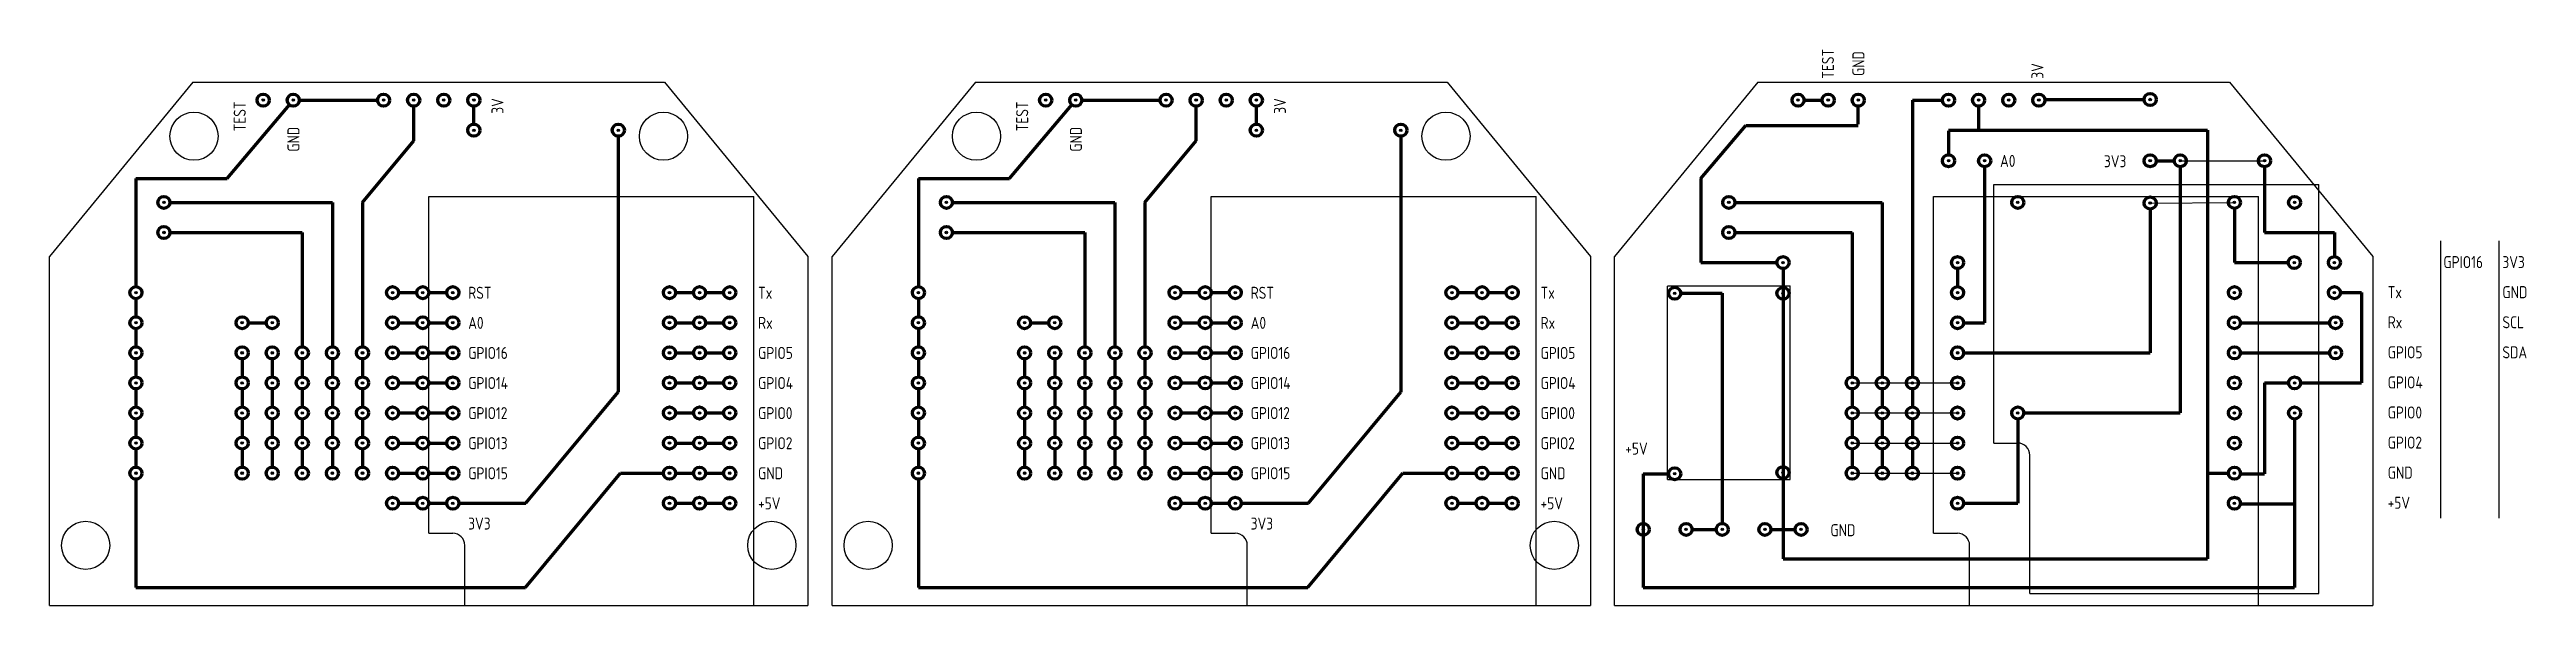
# Model space of a CAD drawing. Header units: millimetres. Extents: x -6002 to -5599, y 36051 to 36097.
# Drawn here: x -6002.4 to -5796.6, y 36050.9 to 36097.1 of the extents above; entities that cross this region are included whole.
import ezdxf

# ---------------------------------------------------------------- set-up
doc = ezdxf.new("R2010")
doc.units = ezdxf.units.MM
doc.layers.add('Text', color=6, linetype='Continuous')
doc.layers.add('Слой1', color=1, linetype='Continuous')
doc.layers.add('way', color=5, linetype='Continuous', lineweight=158)
doc.layers.add('Отверстия', color=7, linetype='Continuous', true_color=0xffffff)
doc.styles.add('ГОСТ 2.304', font='CS_Gost2304.shx')

msp = doc.modelspace()

# ---------------------------------------------------------------- texts
at = {"layer": 'Text', "ltscale": 100, "style": 'ГОСТ 2.304'}
for s, p in [('TEST', (-5854.13, 36094.72)), ('GND', (-5851.6, 36094.94)), ('3V', (-5836.73, 36094.72)), ('TEST', (-5986.06, 36090.35)), ('3V', (-5964.65, 36091.81)), ('TEST', (-5921.06, 36090.35)), ('3V', (-5899.65, 36091.81)), ('GND', (-5981.6, 36088.65)), ('GND', (-5916.6, 36088.65))]:
    msp.add_text(s, height=1, rotation=90, dxfattribs=at).set_placement(p)
for s, p in [('A0', (-5840.33, 36087.39)), ('3V3', (-5831.7, 36087.36)), ('GPIO16', (-5803.5, 36078.98)), ('3V3', (-5798.6, 36078.98)), ('RST', (-5967.58, 36076.43)), ('Tx', (-5943.5, 36076.43)), ('RST', (-5902.58, 36076.43)), ('Tx', (-5878.5, 36076.43)), ('Tx', (-5808.13, 36076.48)), ('GND', (-5798.6, 36076.48)), ('A0', (-5967.58, 36073.93)), ('Rx', (-5943.5, 36073.93)), ('A0', (-5902.58, 36073.93)), ('Rx', (-5878.5, 36073.93)), ('Rx', (-5808.13, 36073.98)), ('SCL', (-5798.6, 36073.98)), ('GPIO16', (-5967.58, 36071.43)), ('GPIO5', (-5943.5, 36071.43)), ('GPIO16', (-5902.58, 36071.43)), ('GPIO5', (-5878.5, 36071.43)), ('GPIO5', (-5808.13, 36071.48)), ('SDA', (-5798.6, 36071.48)), ('GPIO14', (-5967.58, 36068.93)), ('GPIO4', (-5943.5, 36068.93)), ('GPIO14', (-5902.58, 36068.93)), ('GPIO4', (-5878.5, 36068.93)), ('GPIO4', (-5808.13, 36068.98)), ('GPIO12', (-5967.58, 36066.43)), ('GPIO0', (-5943.5, 36066.43)), ('GPIO12', (-5902.58, 36066.43)), ('GPIO0', (-5878.5, 36066.43)), ('GPIO0', (-5808.13, 36066.48)), ('GPIO13', (-5967.58, 36063.93)), ('GPIO2', (-5943.5, 36063.93)), ('GPIO13', (-5902.58, 36063.93)), ('GPIO2', (-5878.5, 36063.93)), ('GPIO2', (-5808.13, 36063.98)), ('+5V', (-5871.46, 36063.48)), ('GPIO15', (-5967.58, 36061.43)), ('GND', (-5943.5, 36061.43)), ('GPIO15', (-5902.58, 36061.43)), ('GND', (-5878.5, 36061.43)), ('GND', (-5808.13, 36061.48)), ('+5V', (-5943.5, 36058.93)), ('+5V', (-5878.5, 36058.93)), ('+5V', (-5808.13, 36058.98)), ('3V3', (-5967.58, 36057.25)), ('3V3', (-5902.58, 36057.25)), ('GND', (-5854.42, 36056.7))]:
    msp.add_text(s, height=1, dxfattribs=at).set_placement(p)

# ---------------------------------------------------------------- hatches: boundary and pattern name
at = {"layer": 'Отверстия', "ltscale": 100}
h = msp.add_hatch(color=256, dxfattribs=at)
edge = h.paths.add_edge_path()
edge.add_arc((-5984.61, 36092.94), 0.1, 0, 360)
h = msp.add_hatch(color=256, dxfattribs=at)
edge = h.paths.add_edge_path()
edge.add_arc((-5982.11, 36092.94), 0.1, 0, 360)
h = msp.add_hatch(color=256, dxfattribs=at)
edge = h.paths.add_edge_path()
edge.add_arc((-5974.61, 36092.94), 0.1, 0, 360)
h = msp.add_hatch(color=256, dxfattribs=at)
edge = h.paths.add_edge_path()
edge.add_arc((-5972.11, 36092.94), 0.1, 0, 360)
h = msp.add_hatch(color=256, dxfattribs=at)
edge = h.paths.add_edge_path()
edge.add_arc((-5969.61, 36092.94), 0.1, 0, 360)
h = msp.add_hatch(color=256, dxfattribs=at)
edge = h.paths.add_edge_path()
edge.add_arc((-5967.11, 36092.94), 0.1, 0, 360)
h = msp.add_hatch(color=256, dxfattribs=at)
edge = h.paths.add_edge_path()
edge.add_arc((-5919.61, 36092.94), 0.1, 0, 360)
h = msp.add_hatch(color=256, dxfattribs=at)
edge = h.paths.add_edge_path()
edge.add_arc((-5917.11, 36092.94), 0.1, 0, 360)
h = msp.add_hatch(color=256, dxfattribs=at)
edge = h.paths.add_edge_path()
edge.add_arc((-5909.61, 36092.94), 0.1, 0, 360)
h = msp.add_hatch(color=256, dxfattribs=at)
edge = h.paths.add_edge_path()
edge.add_arc((-5907.11, 36092.94), 0.1, 0, 360)
h = msp.add_hatch(color=256, dxfattribs=at)
edge = h.paths.add_edge_path()
edge.add_arc((-5904.61, 36092.94), 0.1, 0, 360)
h = msp.add_hatch(color=256, dxfattribs=at)
edge = h.paths.add_edge_path()
edge.add_arc((-5902.11, 36092.94), 0.1, 0, 360)
h = msp.add_hatch(color=256, dxfattribs=at)
edge = h.paths.add_edge_path()
edge.add_arc((-5857.11, 36092.94), 0.1, 0, 360)
h = msp.add_hatch(color=256, dxfattribs=at)
edge = h.paths.add_edge_path()
edge.add_arc((-5854.61, 36092.94), 0.1, 0, 360)
h = msp.add_hatch(color=256, dxfattribs=at)
edge = h.paths.add_edge_path()
edge.add_arc((-5852.11, 36092.94), 0.1, 0, 360)
h = msp.add_hatch(color=256, dxfattribs=at)
edge = h.paths.add_edge_path()
edge.add_arc((-5844.61, 36092.94), 0.1, 0, 360)
h = msp.add_hatch(color=256, dxfattribs=at)
edge = h.paths.add_edge_path()
edge.add_arc((-5842.11, 36092.94), 0.1, 0, 360)
h = msp.add_hatch(color=256, dxfattribs=at)
edge = h.paths.add_edge_path()
edge.add_arc((-5839.61, 36092.94), 0.1, 0, 360)
h = msp.add_hatch(color=256, dxfattribs=at)
edge = h.paths.add_edge_path()
edge.add_arc((-5837.11, 36092.94), 0.1, 0, 360)
h = msp.add_hatch(color=256, dxfattribs=at)
edge = h.paths.add_edge_path()
edge.add_arc((-5827.86, 36092.99), 0.1, 0, 360)
h = msp.add_hatch(color=256, dxfattribs=at)
edge = h.paths.add_edge_path()
edge.add_arc((-5967.11, 36090.44), 0.1, 0, 360)
h = msp.add_hatch(color=256, dxfattribs=at)
edge = h.paths.add_edge_path()
edge.add_arc((-5967.11, 36090.44), 0.1, 0, 360)
h = msp.add_hatch(color=256, dxfattribs=at)
edge = h.paths.add_edge_path()
edge.add_arc((-5955.11, 36090.44), 0.1, 0, 360)
h = msp.add_hatch(color=256, dxfattribs=at)
edge = h.paths.add_edge_path()
edge.add_arc((-5955.11, 36090.44), 0.1, 0, 360)
h = msp.add_hatch(color=256, dxfattribs=at)
edge = h.paths.add_edge_path()
edge.add_arc((-5902.11, 36090.44), 0.1, 0, 360)
h = msp.add_hatch(color=256, dxfattribs=at)
edge = h.paths.add_edge_path()
edge.add_arc((-5902.11, 36090.44), 0.1, 0, 360)
h = msp.add_hatch(color=256, dxfattribs=at)
edge = h.paths.add_edge_path()
edge.add_arc((-5890.11, 36090.44), 0.1, 0, 360)
h = msp.add_hatch(color=256, dxfattribs=at)
edge = h.paths.add_edge_path()
edge.add_arc((-5890.11, 36090.44), 0.1, 0, 360)
h = msp.add_hatch(color=256, dxfattribs=at)
edge = h.paths.add_edge_path()
edge.add_arc((-5844.61, 36087.9), 0.1, 0, 360)
h = msp.add_hatch(color=256, dxfattribs=at)
edge = h.paths.add_edge_path()
edge.add_arc((-5841.61, 36087.9), 0.1, 0, 360)
h = msp.add_hatch(color=256, dxfattribs=at)
edge = h.paths.add_edge_path()
edge.add_arc((-5827.86, 36087.9), 0.1, 0, 360)
h = msp.add_hatch(color=256, dxfattribs=at)
edge = h.paths.add_edge_path()
edge.add_arc((-5825.36, 36087.9), 0.1, 0, 360)
h = msp.add_hatch(color=256, dxfattribs=at)
edge = h.paths.add_edge_path()
edge.add_arc((-5818.36, 36087.9), 0.1, 0, 360)
h = msp.add_hatch(color=256, dxfattribs=at)
edge = h.paths.add_edge_path()
edge.add_arc((-5992.86, 36084.44), 0.1, 0, 360)
h = msp.add_hatch(color=256, dxfattribs=at)
edge = h.paths.add_edge_path()
edge.add_arc((-5927.86, 36084.44), 0.1, 0, 360)
h = msp.add_hatch(color=256, dxfattribs=at)
edge = h.paths.add_edge_path()
edge.add_arc((-5862.86, 36084.44), 0.1, 0, 360)
h = msp.add_hatch(color=256, dxfattribs=at)
edge = h.paths.add_edge_path()
edge.add_arc((-5838.86, 36084.44), 0.1, 0, 360)
h = msp.add_hatch(color=256, dxfattribs=at)
edge = h.paths.add_edge_path()
edge.add_arc((-5827.86, 36084.39), 0.1, 0, 360)
h = msp.add_hatch(color=256, dxfattribs=at)
edge = h.paths.add_edge_path()
edge.add_arc((-5827.86, 36084.39), 0.1, 0, 360)
h = msp.add_hatch(color=256, dxfattribs=at)
edge = h.paths.add_edge_path()
edge.add_arc((-5820.86, 36084.44), 0.1, 0, 360)
h = msp.add_hatch(color=256, dxfattribs=at)
edge = h.paths.add_edge_path()
edge.add_arc((-5815.86, 36084.44), 0.1, 0, 360)
h = msp.add_hatch(color=256, dxfattribs=at)
edge = h.paths.add_edge_path()
edge.add_arc((-5992.86, 36081.94), 0.1, 0, 360)
h = msp.add_hatch(color=256, dxfattribs=at)
edge = h.paths.add_edge_path()
edge.add_arc((-5927.86, 36081.94), 0.1, 0, 360)
h = msp.add_hatch(color=256, dxfattribs=at)
edge = h.paths.add_edge_path()
edge.add_arc((-5862.86, 36081.94), 0.1, 0, 360)
h = msp.add_hatch(color=256, dxfattribs=at)
edge = h.paths.add_edge_path()
edge.add_arc((-5858.36, 36079.44), 0.1, 0, 360)
h = msp.add_hatch(color=256, dxfattribs=at)
edge = h.paths.add_edge_path()
edge.add_arc((-5843.86, 36079.44), 0.1, 0, 360)
h = msp.add_hatch(color=256, dxfattribs=at)
edge = h.paths.add_edge_path()
edge.add_arc((-5843.86, 36079.44), 0.1, 0, 360)
h = msp.add_hatch(color=256, dxfattribs=at)
edge = h.paths.add_edge_path()
edge.add_arc((-5815.89, 36079.44), 0.1, 0, 360)
h = msp.add_hatch(color=256, dxfattribs=at)
edge = h.paths.add_edge_path()
edge.add_arc((-5812.56, 36079.44), 0.1, 0, 360)
h = msp.add_hatch(color=256, dxfattribs=at)
edge = h.paths.add_edge_path()
edge.add_arc((-5812.56, 36079.44), 0.1, 0, 360)
h = msp.add_hatch(color=256, dxfattribs=at)
edge = h.paths.add_edge_path()
edge.add_arc((-5995.18, 36076.94), 0.1, 0, 360)
h = msp.add_hatch(color=256, dxfattribs=at)
edge = h.paths.add_edge_path()
edge.add_arc((-5973.86, 36076.94), 0.1, 0, 360)
h = msp.add_hatch(color=256, dxfattribs=at)
edge = h.paths.add_edge_path()
edge.add_arc((-5971.36, 36076.94), 0.1, 0, 360)
h = msp.add_hatch(color=256, dxfattribs=at)
edge = h.paths.add_edge_path()
edge.add_arc((-5968.86, 36076.94), 0.1, 0, 360)
h = msp.add_hatch(color=256, dxfattribs=at)
edge = h.paths.add_edge_path()
edge.add_arc((-5950.86, 36076.94), 0.1, 0, 360)
h = msp.add_hatch(color=256, dxfattribs=at)
edge = h.paths.add_edge_path()
edge.add_arc((-5948.36, 36076.94), 0.1, 0, 360)
h = msp.add_hatch(color=256, dxfattribs=at)
edge = h.paths.add_edge_path()
edge.add_arc((-5945.86, 36076.94), 0.1, 0, 360)
h = msp.add_hatch(color=256, dxfattribs=at)
edge = h.paths.add_edge_path()
edge.add_arc((-5930.18, 36076.94), 0.1, 0, 360)
h = msp.add_hatch(color=256, dxfattribs=at)
edge = h.paths.add_edge_path()
edge.add_arc((-5908.86, 36076.94), 0.1, 0, 360)
h = msp.add_hatch(color=256, dxfattribs=at)
edge = h.paths.add_edge_path()
edge.add_arc((-5906.36, 36076.94), 0.1, 0, 360)
h = msp.add_hatch(color=256, dxfattribs=at)
edge = h.paths.add_edge_path()
edge.add_arc((-5903.86, 36076.94), 0.1, 0, 360)
h = msp.add_hatch(color=256, dxfattribs=at)
edge = h.paths.add_edge_path()
edge.add_arc((-5885.86, 36076.94), 0.1, 0, 360)
h = msp.add_hatch(color=256, dxfattribs=at)
edge = h.paths.add_edge_path()
edge.add_arc((-5883.36, 36076.94), 0.1, 0, 360)
h = msp.add_hatch(color=256, dxfattribs=at)
edge = h.paths.add_edge_path()
edge.add_arc((-5880.86, 36076.94), 0.1, 0, 360)
h = msp.add_hatch(color=256, dxfattribs=at)
edge = h.paths.add_edge_path()
edge.add_arc((-5867.36, 36076.89), 0.1, 0, 360)
h = msp.add_hatch(color=256, dxfattribs=at)
edge = h.paths.add_edge_path()
edge.add_arc((-5858.36, 36076.89), 0.1, 0, 360)
h = msp.add_hatch(color=256, dxfattribs=at)
edge = h.paths.add_edge_path()
edge.add_arc((-5843.86, 36076.94), 0.1, 0, 360)
h = msp.add_hatch(color=256, dxfattribs=at)
edge = h.paths.add_edge_path()
edge.add_arc((-5843.86, 36076.94), 0.1, 0, 360)
h = msp.add_hatch(color=256, dxfattribs=at)
edge = h.paths.add_edge_path()
edge.add_arc((-5820.86, 36076.94), 0.1, 0, 360)
h = msp.add_hatch(color=256, dxfattribs=at)
edge = h.paths.add_edge_path()
edge.add_arc((-5820.86, 36076.94), 0.1, 0, 360)
h = msp.add_hatch(color=256, dxfattribs=at)
edge = h.paths.add_edge_path()
edge.add_arc((-5812.56, 36076.94), 0.1, 0, 360)
h = msp.add_hatch(color=256, dxfattribs=at)
edge = h.paths.add_edge_path()
edge.add_arc((-5812.56, 36076.94), 0.1, 0, 360)
h = msp.add_hatch(color=256, dxfattribs=at)
edge = h.paths.add_edge_path()
edge.add_arc((-5995.18, 36074.44), 0.1, 0, 360)
h = msp.add_hatch(color=256, dxfattribs=at)
edge = h.paths.add_edge_path()
edge.add_arc((-5986.36, 36074.44), 0.1, 0, 360)
h = msp.add_hatch(color=256, dxfattribs=at)
edge = h.paths.add_edge_path()
edge.add_arc((-5983.86, 36074.44), 0.1, 0, 360)
h = msp.add_hatch(color=256, dxfattribs=at)
edge = h.paths.add_edge_path()
edge.add_arc((-5973.86, 36074.44), 0.1, 0, 360)
h = msp.add_hatch(color=256, dxfattribs=at)
edge = h.paths.add_edge_path()
edge.add_arc((-5971.36, 36074.44), 0.1, 0, 360)
h = msp.add_hatch(color=256, dxfattribs=at)
edge = h.paths.add_edge_path()
edge.add_arc((-5968.86, 36074.44), 0.1, 0, 360)
h = msp.add_hatch(color=256, dxfattribs=at)
edge = h.paths.add_edge_path()
edge.add_arc((-5950.86, 36074.44), 0.1, 0, 360)
h = msp.add_hatch(color=256, dxfattribs=at)
edge = h.paths.add_edge_path()
edge.add_arc((-5948.36, 36074.44), 0.1, 0, 360)
h = msp.add_hatch(color=256, dxfattribs=at)
edge = h.paths.add_edge_path()
edge.add_arc((-5945.86, 36074.44), 0.1, 0, 360)
h = msp.add_hatch(color=256, dxfattribs=at)
edge = h.paths.add_edge_path()
edge.add_arc((-5930.18, 36074.44), 0.1, 0, 360)
h = msp.add_hatch(color=256, dxfattribs=at)
edge = h.paths.add_edge_path()
edge.add_arc((-5921.36, 36074.44), 0.1, 0, 360)
h = msp.add_hatch(color=256, dxfattribs=at)
edge = h.paths.add_edge_path()
edge.add_arc((-5918.86, 36074.44), 0.1, 0, 360)
h = msp.add_hatch(color=256, dxfattribs=at)
edge = h.paths.add_edge_path()
edge.add_arc((-5908.86, 36074.44), 0.1, 0, 360)
h = msp.add_hatch(color=256, dxfattribs=at)
edge = h.paths.add_edge_path()
edge.add_arc((-5906.36, 36074.44), 0.1, 0, 360)
h = msp.add_hatch(color=256, dxfattribs=at)
edge = h.paths.add_edge_path()
edge.add_arc((-5903.86, 36074.44), 0.1, 0, 360)
h = msp.add_hatch(color=256, dxfattribs=at)
edge = h.paths.add_edge_path()
edge.add_arc((-5885.86, 36074.44), 0.1, 0, 360)
h = msp.add_hatch(color=256, dxfattribs=at)
edge = h.paths.add_edge_path()
edge.add_arc((-5883.36, 36074.44), 0.1, 0, 360)
h = msp.add_hatch(color=256, dxfattribs=at)
edge = h.paths.add_edge_path()
edge.add_arc((-5880.86, 36074.44), 0.1, 0, 360)
h = msp.add_hatch(color=256, dxfattribs=at)
edge = h.paths.add_edge_path()
edge.add_arc((-5843.86, 36074.44), 0.1, 0, 360)
h = msp.add_hatch(color=256, dxfattribs=at)
edge = h.paths.add_edge_path()
edge.add_arc((-5843.86, 36074.44), 0.1, 0, 360)
h = msp.add_hatch(color=256, dxfattribs=at)
edge = h.paths.add_edge_path()
edge.add_arc((-5820.86, 36074.44), 0.1, 0, 360)
h = msp.add_hatch(color=256, dxfattribs=at)
edge = h.paths.add_edge_path()
edge.add_arc((-5820.86, 36074.44), 0.1, 0, 360)
h = msp.add_hatch(color=256, dxfattribs=at)
edge = h.paths.add_edge_path()
edge.add_arc((-5812.46, 36074.44), 0.1, 0, 360)
h = msp.add_hatch(color=256, dxfattribs=at)
edge = h.paths.add_edge_path()
edge.add_arc((-5812.46, 36074.44), 0.1, 0, 360)
h = msp.add_hatch(color=256, dxfattribs=at)
edge = h.paths.add_edge_path()
edge.add_arc((-5995.18, 36071.94), 0.1, 0, 360)
h = msp.add_hatch(color=256, dxfattribs=at)
edge = h.paths.add_edge_path()
edge.add_arc((-5986.36, 36071.94), 0.1, 0, 360)
h = msp.add_hatch(color=256, dxfattribs=at)
edge = h.paths.add_edge_path()
edge.add_arc((-5983.86, 36071.94), 0.1, 0, 360)
h = msp.add_hatch(color=256, dxfattribs=at)
edge = h.paths.add_edge_path()
edge.add_arc((-5981.36, 36071.94), 0.1, 0, 360)
h = msp.add_hatch(color=256, dxfattribs=at)
edge = h.paths.add_edge_path()
edge.add_arc((-5978.86, 36071.94), 0.1, 0, 360)
h = msp.add_hatch(color=256, dxfattribs=at)
edge = h.paths.add_edge_path()
edge.add_arc((-5976.36, 36071.94), 0.1, 0, 360)
h = msp.add_hatch(color=256, dxfattribs=at)
edge = h.paths.add_edge_path()
edge.add_arc((-5973.86, 36071.94), 0.1, 0, 360)
h = msp.add_hatch(color=256, dxfattribs=at)
edge = h.paths.add_edge_path()
edge.add_arc((-5971.36, 36071.94), 0.1, 0, 360)
h = msp.add_hatch(color=256, dxfattribs=at)
edge = h.paths.add_edge_path()
edge.add_arc((-5968.86, 36071.94), 0.1, 0, 360)
h = msp.add_hatch(color=256, dxfattribs=at)
edge = h.paths.add_edge_path()
edge.add_arc((-5950.86, 36071.94), 0.1, 0, 360)
h = msp.add_hatch(color=256, dxfattribs=at)
edge = h.paths.add_edge_path()
edge.add_arc((-5948.36, 36071.94), 0.1, 0, 360)
h = msp.add_hatch(color=256, dxfattribs=at)
edge = h.paths.add_edge_path()
edge.add_arc((-5945.86, 36071.94), 0.1, 0, 360)
h = msp.add_hatch(color=256, dxfattribs=at)
edge = h.paths.add_edge_path()
edge.add_arc((-5930.18, 36071.94), 0.1, 0, 360)
h = msp.add_hatch(color=256, dxfattribs=at)
edge = h.paths.add_edge_path()
edge.add_arc((-5921.36, 36071.94), 0.1, 0, 360)
h = msp.add_hatch(color=256, dxfattribs=at)
edge = h.paths.add_edge_path()
edge.add_arc((-5918.86, 36071.94), 0.1, 0, 360)
h = msp.add_hatch(color=256, dxfattribs=at)
edge = h.paths.add_edge_path()
edge.add_arc((-5916.36, 36071.94), 0.1, 0, 360)
h = msp.add_hatch(color=256, dxfattribs=at)
edge = h.paths.add_edge_path()
edge.add_arc((-5913.86, 36071.94), 0.1, 0, 360)
h = msp.add_hatch(color=256, dxfattribs=at)
edge = h.paths.add_edge_path()
edge.add_arc((-5911.36, 36071.94), 0.1, 0, 360)
h = msp.add_hatch(color=256, dxfattribs=at)
edge = h.paths.add_edge_path()
edge.add_arc((-5908.86, 36071.94), 0.1, 0, 360)
h = msp.add_hatch(color=256, dxfattribs=at)
edge = h.paths.add_edge_path()
edge.add_arc((-5906.36, 36071.94), 0.1, 0, 360)
h = msp.add_hatch(color=256, dxfattribs=at)
edge = h.paths.add_edge_path()
edge.add_arc((-5903.86, 36071.94), 0.1, 0, 360)
h = msp.add_hatch(color=256, dxfattribs=at)
edge = h.paths.add_edge_path()
edge.add_arc((-5885.86, 36071.94), 0.1, 0, 360)
h = msp.add_hatch(color=256, dxfattribs=at)
edge = h.paths.add_edge_path()
edge.add_arc((-5883.36, 36071.94), 0.1, 0, 360)
h = msp.add_hatch(color=256, dxfattribs=at)
edge = h.paths.add_edge_path()
edge.add_arc((-5880.86, 36071.94), 0.1, 0, 360)
h = msp.add_hatch(color=256, dxfattribs=at)
edge = h.paths.add_edge_path()
edge.add_arc((-5843.86, 36071.94), 0.1, 0, 360)
h = msp.add_hatch(color=256, dxfattribs=at)
edge = h.paths.add_edge_path()
edge.add_arc((-5843.86, 36071.94), 0.1, 0, 360)
h = msp.add_hatch(color=256, dxfattribs=at)
edge = h.paths.add_edge_path()
edge.add_arc((-5820.86, 36071.94), 0.1, 0, 360)
h = msp.add_hatch(color=256, dxfattribs=at)
edge = h.paths.add_edge_path()
edge.add_arc((-5820.86, 36071.94), 0.1, 0, 360)
h = msp.add_hatch(color=256, dxfattribs=at)
edge = h.paths.add_edge_path()
edge.add_arc((-5812.46, 36071.94), 0.1, 0, 360)
h = msp.add_hatch(color=256, dxfattribs=at)
edge = h.paths.add_edge_path()
edge.add_arc((-5812.46, 36071.94), 0.1, 0, 360)
h = msp.add_hatch(color=256, dxfattribs=at)
edge = h.paths.add_edge_path()
edge.add_arc((-5995.18, 36069.44), 0.1, 0, 360)
h = msp.add_hatch(color=256, dxfattribs=at)
edge = h.paths.add_edge_path()
edge.add_arc((-5986.36, 36069.44), 0.1, 0, 360)
h = msp.add_hatch(color=256, dxfattribs=at)
edge = h.paths.add_edge_path()
edge.add_arc((-5983.86, 36069.44), 0.1, 0, 360)
h = msp.add_hatch(color=256, dxfattribs=at)
edge = h.paths.add_edge_path()
edge.add_arc((-5981.36, 36069.44), 0.1, 0, 360)
h = msp.add_hatch(color=256, dxfattribs=at)
edge = h.paths.add_edge_path()
edge.add_arc((-5978.86, 36069.44), 0.1, 0, 360)
h = msp.add_hatch(color=256, dxfattribs=at)
edge = h.paths.add_edge_path()
edge.add_arc((-5976.36, 36069.44), 0.1, 0, 360)
h = msp.add_hatch(color=256, dxfattribs=at)
edge = h.paths.add_edge_path()
edge.add_arc((-5973.86, 36069.44), 0.1, 0, 360)
h = msp.add_hatch(color=256, dxfattribs=at)
edge = h.paths.add_edge_path()
edge.add_arc((-5971.36, 36069.44), 0.1, 0, 360)
h = msp.add_hatch(color=256, dxfattribs=at)
edge = h.paths.add_edge_path()
edge.add_arc((-5968.86, 36069.44), 0.1, 0, 360)
h = msp.add_hatch(color=256, dxfattribs=at)
edge = h.paths.add_edge_path()
edge.add_arc((-5950.86, 36069.44), 0.1, 0, 360)
h = msp.add_hatch(color=256, dxfattribs=at)
edge = h.paths.add_edge_path()
edge.add_arc((-5948.36, 36069.44), 0.1, 0, 360)
h = msp.add_hatch(color=256, dxfattribs=at)
edge = h.paths.add_edge_path()
edge.add_arc((-5945.86, 36069.44), 0.1, 0, 360)
h = msp.add_hatch(color=256, dxfattribs=at)
edge = h.paths.add_edge_path()
edge.add_arc((-5930.18, 36069.44), 0.1, 0, 360)
h = msp.add_hatch(color=256, dxfattribs=at)
edge = h.paths.add_edge_path()
edge.add_arc((-5921.36, 36069.44), 0.1, 0, 360)
h = msp.add_hatch(color=256, dxfattribs=at)
edge = h.paths.add_edge_path()
edge.add_arc((-5918.86, 36069.44), 0.1, 0, 360)
h = msp.add_hatch(color=256, dxfattribs=at)
edge = h.paths.add_edge_path()
edge.add_arc((-5916.36, 36069.44), 0.1, 0, 360)
h = msp.add_hatch(color=256, dxfattribs=at)
edge = h.paths.add_edge_path()
edge.add_arc((-5913.86, 36069.44), 0.1, 0, 360)
h = msp.add_hatch(color=256, dxfattribs=at)
edge = h.paths.add_edge_path()
edge.add_arc((-5911.36, 36069.44), 0.1, 0, 360)
h = msp.add_hatch(color=256, dxfattribs=at)
edge = h.paths.add_edge_path()
edge.add_arc((-5908.86, 36069.44), 0.1, 0, 360)
h = msp.add_hatch(color=256, dxfattribs=at)
edge = h.paths.add_edge_path()
edge.add_arc((-5906.36, 36069.44), 0.1, 0, 360)
h = msp.add_hatch(color=256, dxfattribs=at)
edge = h.paths.add_edge_path()
edge.add_arc((-5903.86, 36069.44), 0.1, 0, 360)
h = msp.add_hatch(color=256, dxfattribs=at)
edge = h.paths.add_edge_path()
edge.add_arc((-5885.86, 36069.44), 0.1, 0, 360)
h = msp.add_hatch(color=256, dxfattribs=at)
edge = h.paths.add_edge_path()
edge.add_arc((-5883.36, 36069.44), 0.1, 0, 360)
h = msp.add_hatch(color=256, dxfattribs=at)
edge = h.paths.add_edge_path()
edge.add_arc((-5880.86, 36069.44), 0.1, 0, 360)
h = msp.add_hatch(color=256, dxfattribs=at)
edge = h.paths.add_edge_path()
edge.add_arc((-5852.61, 36069.44), 0.1, 0, 360)
h = msp.add_hatch(color=256, dxfattribs=at)
edge = h.paths.add_edge_path()
edge.add_arc((-5850.11, 36069.44), 0.1, 0, 360)
h = msp.add_hatch(color=256, dxfattribs=at)
edge = h.paths.add_edge_path()
edge.add_arc((-5847.61, 36069.44), 0.1, 0, 360)
h = msp.add_hatch(color=256, dxfattribs=at)
edge = h.paths.add_edge_path()
edge.add_arc((-5843.86, 36069.44), 0.1, 0, 360)
h = msp.add_hatch(color=256, dxfattribs=at)
edge = h.paths.add_edge_path()
edge.add_arc((-5820.86, 36069.44), 0.1, 0, 360)
h = msp.add_hatch(color=256, dxfattribs=at)
edge = h.paths.add_edge_path()
edge.add_arc((-5815.86, 36069.44), 0.1, 0, 360)
h = msp.add_hatch(color=256, dxfattribs=at)
edge = h.paths.add_edge_path()
edge.add_arc((-5995.18, 36066.94), 0.1, 0, 360)
h = msp.add_hatch(color=256, dxfattribs=at)
edge = h.paths.add_edge_path()
edge.add_arc((-5986.36, 36066.94), 0.1, 0, 360)
h = msp.add_hatch(color=256, dxfattribs=at)
edge = h.paths.add_edge_path()
edge.add_arc((-5983.86, 36066.94), 0.1, 0, 360)
h = msp.add_hatch(color=256, dxfattribs=at)
edge = h.paths.add_edge_path()
edge.add_arc((-5981.36, 36066.94), 0.1, 0, 360)
h = msp.add_hatch(color=256, dxfattribs=at)
edge = h.paths.add_edge_path()
edge.add_arc((-5978.86, 36066.94), 0.1, 0, 360)
h = msp.add_hatch(color=256, dxfattribs=at)
edge = h.paths.add_edge_path()
edge.add_arc((-5976.36, 36066.94), 0.1, 0, 360)
h = msp.add_hatch(color=256, dxfattribs=at)
edge = h.paths.add_edge_path()
edge.add_arc((-5973.86, 36066.94), 0.1, 0, 360)
h = msp.add_hatch(color=256, dxfattribs=at)
edge = h.paths.add_edge_path()
edge.add_arc((-5971.36, 36066.94), 0.1, 0, 360)
h = msp.add_hatch(color=256, dxfattribs=at)
edge = h.paths.add_edge_path()
edge.add_arc((-5968.86, 36066.94), 0.1, 0, 360)
h = msp.add_hatch(color=256, dxfattribs=at)
edge = h.paths.add_edge_path()
edge.add_arc((-5950.86, 36066.94), 0.1, 0, 360)
h = msp.add_hatch(color=256, dxfattribs=at)
edge = h.paths.add_edge_path()
edge.add_arc((-5948.36, 36066.94), 0.1, 0, 360)
h = msp.add_hatch(color=256, dxfattribs=at)
edge = h.paths.add_edge_path()
edge.add_arc((-5945.86, 36066.94), 0.1, 0, 360)
h = msp.add_hatch(color=256, dxfattribs=at)
edge = h.paths.add_edge_path()
edge.add_arc((-5930.18, 36066.94), 0.1, 0, 360)
h = msp.add_hatch(color=256, dxfattribs=at)
edge = h.paths.add_edge_path()
edge.add_arc((-5921.36, 36066.94), 0.1, 0, 360)
h = msp.add_hatch(color=256, dxfattribs=at)
edge = h.paths.add_edge_path()
edge.add_arc((-5918.86, 36066.94), 0.1, 0, 360)
h = msp.add_hatch(color=256, dxfattribs=at)
edge = h.paths.add_edge_path()
edge.add_arc((-5916.36, 36066.94), 0.1, 0, 360)
h = msp.add_hatch(color=256, dxfattribs=at)
edge = h.paths.add_edge_path()
edge.add_arc((-5913.86, 36066.94), 0.1, 0, 360)
h = msp.add_hatch(color=256, dxfattribs=at)
edge = h.paths.add_edge_path()
edge.add_arc((-5911.36, 36066.94), 0.1, 0, 360)
h = msp.add_hatch(color=256, dxfattribs=at)
edge = h.paths.add_edge_path()
edge.add_arc((-5908.86, 36066.94), 0.1, 0, 360)
h = msp.add_hatch(color=256, dxfattribs=at)
edge = h.paths.add_edge_path()
edge.add_arc((-5906.36, 36066.94), 0.1, 0, 360)
h = msp.add_hatch(color=256, dxfattribs=at)
edge = h.paths.add_edge_path()
edge.add_arc((-5903.86, 36066.94), 0.1, 0, 360)
h = msp.add_hatch(color=256, dxfattribs=at)
edge = h.paths.add_edge_path()
edge.add_arc((-5885.86, 36066.94), 0.1, 0, 360)
h = msp.add_hatch(color=256, dxfattribs=at)
edge = h.paths.add_edge_path()
edge.add_arc((-5883.36, 36066.94), 0.1, 0, 360)
h = msp.add_hatch(color=256, dxfattribs=at)
edge = h.paths.add_edge_path()
edge.add_arc((-5880.86, 36066.94), 0.1, 0, 360)
h = msp.add_hatch(color=256, dxfattribs=at)
edge = h.paths.add_edge_path()
edge.add_arc((-5852.61, 36066.94), 0.1, 0, 360)
h = msp.add_hatch(color=256, dxfattribs=at)
edge = h.paths.add_edge_path()
edge.add_arc((-5850.11, 36066.94), 0.1, 0, 360)
h = msp.add_hatch(color=256, dxfattribs=at)
edge = h.paths.add_edge_path()
edge.add_arc((-5847.61, 36066.94), 0.1, 0, 360)
h = msp.add_hatch(color=256, dxfattribs=at)
edge = h.paths.add_edge_path()
edge.add_arc((-5843.86, 36066.94), 0.1, 0, 360)
h = msp.add_hatch(color=256, dxfattribs=at)
edge = h.paths.add_edge_path()
edge.add_arc((-5838.86, 36066.94), 0.1, 0, 360)
h = msp.add_hatch(color=256, dxfattribs=at)
edge = h.paths.add_edge_path()
edge.add_arc((-5820.86, 36066.94), 0.1, 0, 360)
h = msp.add_hatch(color=256, dxfattribs=at)
edge = h.paths.add_edge_path()
edge.add_arc((-5815.86, 36066.94), 0.1, 0, 360)
h = msp.add_hatch(color=256, dxfattribs=at)
edge = h.paths.add_edge_path()
edge.add_arc((-5995.18, 36064.44), 0.1, 0, 360)
h = msp.add_hatch(color=256, dxfattribs=at)
edge = h.paths.add_edge_path()
edge.add_arc((-5986.36, 36064.44), 0.1, 0, 360)
h = msp.add_hatch(color=256, dxfattribs=at)
edge = h.paths.add_edge_path()
edge.add_arc((-5983.86, 36064.44), 0.1, 0, 360)
h = msp.add_hatch(color=256, dxfattribs=at)
edge = h.paths.add_edge_path()
edge.add_arc((-5981.36, 36064.44), 0.1, 0, 360)
h = msp.add_hatch(color=256, dxfattribs=at)
edge = h.paths.add_edge_path()
edge.add_arc((-5978.86, 36064.44), 0.1, 0, 360)
h = msp.add_hatch(color=256, dxfattribs=at)
edge = h.paths.add_edge_path()
edge.add_arc((-5976.36, 36064.44), 0.1, 0, 360)
h = msp.add_hatch(color=256, dxfattribs=at)
edge = h.paths.add_edge_path()
edge.add_arc((-5973.86, 36064.44), 0.1, 0, 360)
h = msp.add_hatch(color=256, dxfattribs=at)
edge = h.paths.add_edge_path()
edge.add_arc((-5971.36, 36064.44), 0.1, 0, 360)
h = msp.add_hatch(color=256, dxfattribs=at)
edge = h.paths.add_edge_path()
edge.add_arc((-5968.86, 36064.44), 0.1, 0, 360)
h = msp.add_hatch(color=256, dxfattribs=at)
edge = h.paths.add_edge_path()
edge.add_arc((-5950.86, 36064.44), 0.1, 0, 360)
h = msp.add_hatch(color=256, dxfattribs=at)
edge = h.paths.add_edge_path()
edge.add_arc((-5948.36, 36064.44), 0.1, 0, 360)
h = msp.add_hatch(color=256, dxfattribs=at)
edge = h.paths.add_edge_path()
edge.add_arc((-5945.86, 36064.44), 0.1, 0, 360)
h = msp.add_hatch(color=256, dxfattribs=at)
edge = h.paths.add_edge_path()
edge.add_arc((-5930.18, 36064.44), 0.1, 0, 360)
h = msp.add_hatch(color=256, dxfattribs=at)
edge = h.paths.add_edge_path()
edge.add_arc((-5921.36, 36064.44), 0.1, 0, 360)
h = msp.add_hatch(color=256, dxfattribs=at)
edge = h.paths.add_edge_path()
edge.add_arc((-5918.86, 36064.44), 0.1, 0, 360)
h = msp.add_hatch(color=256, dxfattribs=at)
edge = h.paths.add_edge_path()
edge.add_arc((-5916.36, 36064.44), 0.1, 0, 360)
h = msp.add_hatch(color=256, dxfattribs=at)
edge = h.paths.add_edge_path()
edge.add_arc((-5913.86, 36064.44), 0.1, 0, 360)
h = msp.add_hatch(color=256, dxfattribs=at)
edge = h.paths.add_edge_path()
edge.add_arc((-5911.36, 36064.44), 0.1, 0, 360)
h = msp.add_hatch(color=256, dxfattribs=at)
edge = h.paths.add_edge_path()
edge.add_arc((-5908.86, 36064.44), 0.1, 0, 360)
h = msp.add_hatch(color=256, dxfattribs=at)
edge = h.paths.add_edge_path()
edge.add_arc((-5906.36, 36064.44), 0.1, 0, 360)
h = msp.add_hatch(color=256, dxfattribs=at)
edge = h.paths.add_edge_path()
edge.add_arc((-5903.86, 36064.44), 0.1, 0, 360)
h = msp.add_hatch(color=256, dxfattribs=at)
edge = h.paths.add_edge_path()
edge.add_arc((-5885.86, 36064.44), 0.1, 0, 360)
h = msp.add_hatch(color=256, dxfattribs=at)
edge = h.paths.add_edge_path()
edge.add_arc((-5883.36, 36064.44), 0.1, 0, 360)
h = msp.add_hatch(color=256, dxfattribs=at)
edge = h.paths.add_edge_path()
edge.add_arc((-5880.86, 36064.44), 0.1, 0, 360)
h = msp.add_hatch(color=256, dxfattribs=at)
edge = h.paths.add_edge_path()
edge.add_arc((-5852.61, 36064.44), 0.1, 0, 360)
h = msp.add_hatch(color=256, dxfattribs=at)
edge = h.paths.add_edge_path()
edge.add_arc((-5850.11, 36064.44), 0.1, 0, 360)
h = msp.add_hatch(color=256, dxfattribs=at)
edge = h.paths.add_edge_path()
edge.add_arc((-5847.61, 36064.44), 0.1, 0, 360)
h = msp.add_hatch(color=256, dxfattribs=at)
edge = h.paths.add_edge_path()
edge.add_arc((-5843.86, 36064.44), 0.1, 0, 360)
h = msp.add_hatch(color=256, dxfattribs=at)
edge = h.paths.add_edge_path()
edge.add_arc((-5820.86, 36064.44), 0.1, 0, 360)
h = msp.add_hatch(color=256, dxfattribs=at)
edge = h.paths.add_edge_path()
edge.add_arc((-5995.18, 36061.94), 0.1, 0, 360)
h = msp.add_hatch(color=256, dxfattribs=at)
edge = h.paths.add_edge_path()
edge.add_arc((-5986.36, 36061.94), 0.1, 0, 360)
h = msp.add_hatch(color=256, dxfattribs=at)
edge = h.paths.add_edge_path()
edge.add_arc((-5983.86, 36061.94), 0.1, 0, 360)
h = msp.add_hatch(color=256, dxfattribs=at)
edge = h.paths.add_edge_path()
edge.add_arc((-5981.36, 36061.94), 0.1, 0, 360)
h = msp.add_hatch(color=256, dxfattribs=at)
edge = h.paths.add_edge_path()
edge.add_arc((-5978.86, 36061.94), 0.1, 0, 360)
h = msp.add_hatch(color=256, dxfattribs=at)
edge = h.paths.add_edge_path()
edge.add_arc((-5976.36, 36061.94), 0.1, 0, 360)
h = msp.add_hatch(color=256, dxfattribs=at)
edge = h.paths.add_edge_path()
edge.add_arc((-5973.86, 36061.94), 0.1, 0, 360)
h = msp.add_hatch(color=256, dxfattribs=at)
edge = h.paths.add_edge_path()
edge.add_arc((-5971.36, 36061.94), 0.1, 0, 360)
h = msp.add_hatch(color=256, dxfattribs=at)
edge = h.paths.add_edge_path()
edge.add_arc((-5968.86, 36061.94), 0.1, 0, 360)
h = msp.add_hatch(color=256, dxfattribs=at)
edge = h.paths.add_edge_path()
edge.add_arc((-5950.86, 36061.94), 0.1, 0, 360)
h = msp.add_hatch(color=256, dxfattribs=at)
edge = h.paths.add_edge_path()
edge.add_arc((-5948.36, 36061.94), 0.1, 0, 360)
h = msp.add_hatch(color=256, dxfattribs=at)
edge = h.paths.add_edge_path()
edge.add_arc((-5945.86, 36061.94), 0.1, 0, 360)
h = msp.add_hatch(color=256, dxfattribs=at)
edge = h.paths.add_edge_path()
edge.add_arc((-5930.18, 36061.94), 0.1, 0, 360)
h = msp.add_hatch(color=256, dxfattribs=at)
edge = h.paths.add_edge_path()
edge.add_arc((-5921.36, 36061.94), 0.1, 0, 360)
h = msp.add_hatch(color=256, dxfattribs=at)
edge = h.paths.add_edge_path()
edge.add_arc((-5918.86, 36061.94), 0.1, 0, 360)
h = msp.add_hatch(color=256, dxfattribs=at)
edge = h.paths.add_edge_path()
edge.add_arc((-5916.36, 36061.94), 0.1, 0, 360)
h = msp.add_hatch(color=256, dxfattribs=at)
edge = h.paths.add_edge_path()
edge.add_arc((-5913.86, 36061.94), 0.1, 0, 360)
h = msp.add_hatch(color=256, dxfattribs=at)
edge = h.paths.add_edge_path()
edge.add_arc((-5911.36, 36061.94), 0.1, 0, 360)
h = msp.add_hatch(color=256, dxfattribs=at)
edge = h.paths.add_edge_path()
edge.add_arc((-5908.86, 36061.94), 0.1, 0, 360)
h = msp.add_hatch(color=256, dxfattribs=at)
edge = h.paths.add_edge_path()
edge.add_arc((-5906.36, 36061.94), 0.1, 0, 360)
h = msp.add_hatch(color=256, dxfattribs=at)
edge = h.paths.add_edge_path()
edge.add_arc((-5903.86, 36061.94), 0.1, 0, 360)
h = msp.add_hatch(color=256, dxfattribs=at)
edge = h.paths.add_edge_path()
edge.add_arc((-5885.86, 36061.94), 0.1, 0, 360)
h = msp.add_hatch(color=256, dxfattribs=at)
edge = h.paths.add_edge_path()
edge.add_arc((-5883.36, 36061.94), 0.1, 0, 360)
h = msp.add_hatch(color=256, dxfattribs=at)
edge = h.paths.add_edge_path()
edge.add_arc((-5880.86, 36061.94), 0.1, 0, 360)
h = msp.add_hatch(color=256, dxfattribs=at)
edge = h.paths.add_edge_path()
edge.add_arc((-5867.36, 36061.89), 0.1, 0, 360)
h = msp.add_hatch(color=256, dxfattribs=at)
edge = h.paths.add_edge_path()
edge.add_arc((-5858.36, 36061.99), 0.1, 0, 360)
h = msp.add_hatch(color=256, dxfattribs=at)
edge = h.paths.add_edge_path()
edge.add_arc((-5852.61, 36061.94), 0.1, 0, 360)
h = msp.add_hatch(color=256, dxfattribs=at)
edge = h.paths.add_edge_path()
edge.add_arc((-5850.11, 36061.94), 0.1, 0, 360)
h = msp.add_hatch(color=256, dxfattribs=at)
edge = h.paths.add_edge_path()
edge.add_arc((-5847.61, 36061.94), 0.1, 0, 360)
h = msp.add_hatch(color=256, dxfattribs=at)
edge = h.paths.add_edge_path()
edge.add_arc((-5843.86, 36061.94), 0.1, 0, 360)
h = msp.add_hatch(color=256, dxfattribs=at)
edge = h.paths.add_edge_path()
edge.add_arc((-5820.86, 36061.94), 0.1, 0, 360)
h = msp.add_hatch(color=256, dxfattribs=at)
edge = h.paths.add_edge_path()
edge.add_arc((-5973.86, 36059.44), 0.1, 0, 360)
h = msp.add_hatch(color=256, dxfattribs=at)
edge = h.paths.add_edge_path()
edge.add_arc((-5971.36, 36059.44), 0.1, 0, 360)
h = msp.add_hatch(color=256, dxfattribs=at)
edge = h.paths.add_edge_path()
edge.add_arc((-5968.86, 36059.44), 0.1, 0, 360)
h = msp.add_hatch(color=256, dxfattribs=at)
edge = h.paths.add_edge_path()
edge.add_arc((-5950.86, 36059.44), 0.1, 0, 360)
h = msp.add_hatch(color=256, dxfattribs=at)
edge = h.paths.add_edge_path()
edge.add_arc((-5948.36, 36059.44), 0.1, 0, 360)
h = msp.add_hatch(color=256, dxfattribs=at)
edge = h.paths.add_edge_path()
edge.add_arc((-5945.86, 36059.44), 0.1, 0, 360)
h = msp.add_hatch(color=256, dxfattribs=at)
edge = h.paths.add_edge_path()
edge.add_arc((-5908.86, 36059.44), 0.1, 0, 360)
h = msp.add_hatch(color=256, dxfattribs=at)
edge = h.paths.add_edge_path()
edge.add_arc((-5906.36, 36059.44), 0.1, 0, 360)
h = msp.add_hatch(color=256, dxfattribs=at)
edge = h.paths.add_edge_path()
edge.add_arc((-5903.86, 36059.44), 0.1, 0, 360)
h = msp.add_hatch(color=256, dxfattribs=at)
edge = h.paths.add_edge_path()
edge.add_arc((-5885.86, 36059.44), 0.1, 0, 360)
h = msp.add_hatch(color=256, dxfattribs=at)
edge = h.paths.add_edge_path()
edge.add_arc((-5883.36, 36059.44), 0.1, 0, 360)
h = msp.add_hatch(color=256, dxfattribs=at)
edge = h.paths.add_edge_path()
edge.add_arc((-5880.86, 36059.44), 0.1, 0, 360)
h = msp.add_hatch(color=256, dxfattribs=at)
edge = h.paths.add_edge_path()
edge.add_arc((-5843.86, 36059.44), 0.1, 0, 360)
h = msp.add_hatch(color=256, dxfattribs=at)
edge = h.paths.add_edge_path()
edge.add_arc((-5820.86, 36059.44), 0.1, 0, 360)
h = msp.add_hatch(color=256, dxfattribs=at)
edge = h.paths.add_edge_path()
edge.add_arc((-5869.97, 36057.27), 0.1, 0, 360)
h = msp.add_hatch(color=256, dxfattribs=at)
edge = h.paths.add_edge_path()
edge.add_arc((-5866.41, 36057.27), 0.1, 0, 360)
h = msp.add_hatch(color=256, dxfattribs=at)
edge = h.paths.add_edge_path()
edge.add_arc((-5863.41, 36057.27), 0.1, 0, 360)
h = msp.add_hatch(color=256, dxfattribs=at)
edge = h.paths.add_edge_path()
edge.add_arc((-5859.86, 36057.27), 0.1, 0, 360)
h = msp.add_hatch(color=256, dxfattribs=at)
edge = h.paths.add_edge_path()
edge.add_arc((-5856.86, 36057.27), 0.1, 0, 360)

# ---------------------------------------------------------------- linework, layer by layer
at = {"ltscale": 100}
for p, q in [((-5990.45, 36094.44), (-6002.36, 36079.94)), ((-5990.45, 36094.44), (-5951.27, 36094.44)), ((-5951.27, 36094.44), (-5939.36, 36079.94)), ((-5951.27, 36094.44), (-5951.27, 36094.44)), ((-5925.45, 36094.44), (-5937.36, 36079.94)), ((-5925.45, 36094.44), (-5886.27, 36094.44)), ((-5886.27, 36094.44), (-5874.36, 36079.94)), ((-5886.27, 36094.44), (-5886.27, 36094.44)), ((-5860.45, 36094.44), (-5872.36, 36079.94)), ((-5860.45, 36094.44), (-5821.27, 36094.44)), ((-5821.27, 36094.44), (-5809.36, 36079.94)), ((-5821.27, 36094.44), (-5821.27, 36094.44)), ((-6002.36, 36050.94), (-6002.36, 36079.94)), ((-5939.36, 36079.94), (-5939.36, 36050.94)), ((-5937.36, 36050.94), (-5937.36, 36079.94)), ((-5874.36, 36079.94), (-5874.36, 36050.94)), ((-5872.36, 36050.94), (-5872.36, 36079.94)), ((-5809.36, 36079.94), (-5809.36, 36050.94)), ((-5803.75, 36081.26), (-5803.75, 36058.2)), ((-5798.9, 36081.26), (-5798.9, 36058.2)), ((-6002.36, 36050.94), (-6002.36, 36055.94)), ((-5937.36, 36050.94), (-5937.36, 36055.94)), ((-5872.36, 36050.94), (-5872.36, 36055.94)), ((-6002.36, 36050.94), (-5939.36, 36050.94)), ((-5937.36, 36050.94), (-5874.36, 36050.94)), ((-5872.36, 36050.94), (-5809.36, 36050.94))]:
    msp.add_line(p, q, dxfattribs=at)
for centre in [(-5990.36, 36089.94), (-5951.36, 36089.94), (-5925.36, 36089.94), (-5886.36, 36089.94), (-5999.36, 36055.94), (-5942.36, 36055.94), (-5934.36, 36055.94), (-5877.36, 36055.94)]:
    msp.add_circle(centre, 2, dxfattribs=at)
at = {"layer": 'way', "lineweight": 158, "ltscale": 100}
for p, q in [((-5987.61, 36086.44), (-5982.43, 36092.56)), ((-5981.61, 36092.94), (-5975.11, 36092.94)), ((-5967.11, 36090.94), (-5967.11, 36092.44)), ((-5922.61, 36086.44), (-5917.43, 36092.56)), ((-5916.61, 36092.94), (-5910.11, 36092.94)), ((-5902.11, 36090.94), (-5902.11, 36092.44)), ((-5856.61, 36092.94), (-5855.11, 36092.94)), ((-5852.11, 36090.94), (-5852.11, 36092.44)), ((-5847.61, 36092.94), (-5845.11, 36092.94)), ((-5842.11, 36092.44), (-5842.11, 36090.44)), ((-5836.61, 36092.99), (-5828.36, 36092.99)), ((-5955.11, 36089.94), (-5955.11, 36068.68)), ((-5890.11, 36089.94), (-5890.11, 36068.68)), ((-5865.18, 36086.44), (-5861.46, 36090.84)), ((-5861.46, 36090.84), (-5852.11, 36090.84)), ((-5844.61, 36090.44), (-5823.11, 36090.44)), ((-5844.61, 36090.4), (-5844.61, 36088.4)), ((-5823.11, 36090.44), (-5823.11, 36054.83)), ((-5827.36, 36087.9), (-5825.86, 36087.9)), ((-5995.18, 36086.44), (-5995.18, 36077.44)), ((-5995.18, 36086.44), (-5987.61, 36086.44)), ((-5930.18, 36086.44), (-5930.18, 36077.44)), ((-5930.18, 36086.44), (-5922.61, 36086.44)), ((-5865.18, 36086.44), (-5865.18, 36079.44)), ((-5841.61, 36087.4), (-5841.61, 36074.44)), ((-5818.36, 36087.4), (-5818.36, 36081.94)), ((-5827.86, 36083.89), (-5827.86, 36071.94)), ((-5820.86, 36083.99), (-5820.86, 36079.46)), ((-5818.36, 36081.94), (-5812.56, 36081.94)), ((-5812.56, 36081.94), (-5812.56, 36079.94)), ((-5820.86, 36079.44), (-5816.39, 36079.44)), ((-5858.36, 36078.94), (-5858.36, 36054.83)), ((-5843.86, 36078.94), (-5843.86, 36077.44)), ((-5995.18, 36076.44), (-5995.18, 36074.94)), ((-5973.36, 36076.94), (-5971.86, 36076.94)), ((-5970.86, 36076.94), (-5969.36, 36076.94)), ((-5950.36, 36076.94), (-5948.86, 36076.94)), ((-5947.86, 36076.94), (-5946.36, 36076.94)), ((-5930.18, 36076.44), (-5930.18, 36074.94)), ((-5908.36, 36076.94), (-5906.86, 36076.94)), ((-5905.86, 36076.94), (-5904.36, 36076.94)), ((-5885.36, 36076.94), (-5883.86, 36076.94)), ((-5882.86, 36076.94), (-5881.36, 36076.94)), ((-5812.06, 36076.94), (-5810.31, 36076.94)), ((-5810.31, 36076.94), (-5810.31, 36069.44)), ((-5995.18, 36073.94), (-5995.18, 36072.44)), ((-5985.86, 36074.44), (-5984.36, 36074.44)), ((-5973.36, 36074.44), (-5971.86, 36074.44)), ((-5970.86, 36074.44), (-5969.36, 36074.44)), ((-5950.36, 36074.44), (-5948.86, 36074.44)), ((-5947.86, 36074.44), (-5946.36, 36074.44)), ((-5930.18, 36073.94), (-5930.18, 36072.44)), ((-5920.86, 36074.44), (-5919.36, 36074.44)), ((-5908.36, 36074.44), (-5906.86, 36074.44)), ((-5905.86, 36074.44), (-5904.36, 36074.44)), ((-5885.36, 36074.44), (-5883.86, 36074.44)), ((-5882.86, 36074.44), (-5881.36, 36074.44)), ((-5843.36, 36074.44), (-5841.61, 36074.44)), ((-5820.36, 36074.44), (-5812.96, 36074.44)), ((-5995.18, 36071.44), (-5995.18, 36069.94)), ((-5986.36, 36071.44), (-5986.36, 36069.94)), ((-5983.86, 36071.44), (-5983.86, 36069.94)), ((-5981.36, 36071.44), (-5981.36, 36069.94)), ((-5978.86, 36071.44), (-5978.86, 36069.94)), ((-5976.36, 36071.44), (-5976.36, 36069.94)), ((-5973.36, 36071.94), (-5971.86, 36071.94)), ((-5970.86, 36071.94), (-5969.36, 36071.94)), ((-5950.36, 36071.94), (-5948.86, 36071.94)), ((-5947.86, 36071.94), (-5946.36, 36071.94)), ((-5930.18, 36071.44), (-5930.18, 36069.94)), ((-5921.36, 36071.44), (-5921.36, 36069.94)), ((-5918.86, 36071.44), (-5918.86, 36069.94)), ((-5916.36, 36071.44), (-5916.36, 36069.94)), ((-5913.86, 36071.44), (-5913.86, 36069.94)), ((-5911.36, 36071.44), (-5911.36, 36069.94)), ((-5908.36, 36071.94), (-5906.86, 36071.94)), ((-5905.86, 36071.94), (-5904.36, 36071.94)), ((-5885.36, 36071.94), (-5883.86, 36071.94)), ((-5882.86, 36071.94), (-5881.36, 36071.94)), ((-5843.36, 36071.94), (-5827.86, 36071.94)), ((-5820.36, 36071.94), (-5812.96, 36071.94)), ((-5973.36, 36069.44), (-5971.86, 36069.44)), ((-5970.86, 36069.44), (-5969.36, 36069.44)), ((-5950.36, 36069.44), (-5948.86, 36069.44)), ((-5947.86, 36069.44), (-5946.36, 36069.44)), ((-5908.36, 36069.44), (-5906.86, 36069.44)), ((-5905.86, 36069.44), (-5904.36, 36069.44)), ((-5885.36, 36069.44), (-5883.86, 36069.44)), ((-5882.86, 36069.44), (-5881.36, 36069.44)), ((-5818.36, 36069.44), (-5816.36, 36069.44)), ((-5818.36, 36069.44), (-5818.36, 36061.89)), ((-5815.36, 36069.44), (-5810.31, 36069.44)), ((-5995.18, 36068.94), (-5995.18, 36067.44)), ((-5986.36, 36068.94), (-5986.36, 36067.44)), ((-5983.86, 36068.94), (-5983.86, 36067.44)), ((-5981.36, 36068.94), (-5981.36, 36067.44)), ((-5978.86, 36068.94), (-5978.86, 36067.44)), ((-5976.36, 36068.94), (-5976.36, 36067.44)), ((-5973.36, 36066.94), (-5971.86, 36066.94)), ((-5970.86, 36066.94), (-5969.36, 36066.94)), ((-5962.79, 36059.44), (-5955.11, 36068.68)), ((-5950.36, 36066.94), (-5948.86, 36066.94)), ((-5947.86, 36066.94), (-5946.36, 36066.94)), ((-5930.18, 36068.94), (-5930.18, 36067.44)), ((-5921.36, 36068.94), (-5921.36, 36067.44)), ((-5918.86, 36068.94), (-5918.86, 36067.44)), ((-5916.36, 36068.94), (-5916.36, 36067.44)), ((-5913.86, 36068.94), (-5913.86, 36067.44)), ((-5911.36, 36068.94), (-5911.36, 36067.44)), ((-5908.36, 36066.94), (-5906.86, 36066.94)), ((-5905.86, 36066.94), (-5904.36, 36066.94)), ((-5897.79, 36059.44), (-5890.11, 36068.68)), ((-5885.36, 36066.94), (-5883.86, 36066.94)), ((-5882.86, 36066.94), (-5881.36, 36066.94)), ((-5852.61, 36068.94), (-5852.61, 36067.44)), ((-5850.11, 36068.94), (-5850.11, 36067.44)), ((-5847.61, 36068.94), (-5847.61, 36067.44)), ((-5838.36, 36066.94), (-5825.36, 36066.94)), ((-5995.18, 36066.44), (-5995.18, 36064.94)), ((-5986.36, 36066.44), (-5986.36, 36064.94)), ((-5983.86, 36066.44), (-5983.86, 36064.94)), ((-5981.36, 36066.44), (-5981.36, 36064.94)), ((-5978.86, 36066.44), (-5978.86, 36064.94)), ((-5976.36, 36066.44), (-5976.36, 36064.94)), ((-5930.18, 36066.44), (-5930.18, 36064.94)), ((-5921.36, 36066.44), (-5921.36, 36064.94)), ((-5918.86, 36066.44), (-5918.86, 36064.94)), ((-5916.36, 36066.44), (-5916.36, 36064.94)), ((-5913.86, 36066.44), (-5913.86, 36064.94)), ((-5911.36, 36066.44), (-5911.36, 36064.94)), ((-5852.61, 36066.44), (-5852.61, 36064.94)), ((-5850.11, 36066.44), (-5850.11, 36064.94)), ((-5847.61, 36066.44), (-5847.61, 36064.94)), ((-5838.86, 36066.44), (-5838.86, 36059.44)), ((-5815.86, 36066.44), (-5815.86, 36052.44)), ((-5995.18, 36063.94), (-5995.18, 36062.44)), ((-5986.36, 36063.94), (-5986.36, 36062.44)), ((-5983.86, 36063.94), (-5983.86, 36062.44)), ((-5981.36, 36063.94), (-5981.36, 36062.44)), ((-5978.86, 36063.94), (-5978.86, 36062.44)), ((-5976.36, 36063.94), (-5976.36, 36062.44)), ((-5973.36, 36064.44), (-5971.86, 36064.44)), ((-5970.86, 36064.44), (-5969.36, 36064.44)), ((-5950.36, 36064.44), (-5948.86, 36064.44)), ((-5947.86, 36064.44), (-5946.36, 36064.44)), ((-5930.18, 36063.94), (-5930.18, 36062.44)), ((-5921.36, 36063.94), (-5921.36, 36062.44)), ((-5918.86, 36063.94), (-5918.86, 36062.44)), ((-5916.36, 36063.94), (-5916.36, 36062.44)), ((-5913.86, 36063.94), (-5913.86, 36062.44)), ((-5911.36, 36063.94), (-5911.36, 36062.44)), ((-5908.36, 36064.44), (-5906.86, 36064.44)), ((-5905.86, 36064.44), (-5904.36, 36064.44)), ((-5885.36, 36064.44), (-5883.86, 36064.44)), ((-5882.86, 36064.44), (-5881.36, 36064.44)), ((-5852.61, 36063.94), (-5852.61, 36062.44)), ((-5850.11, 36063.94), (-5850.11, 36062.44)), ((-5847.61, 36063.94), (-5847.61, 36062.44)), ((-5995.18, 36061.44), (-5995.18, 36052.44)), ((-5973.36, 36061.94), (-5971.86, 36061.94)), ((-5970.86, 36061.94), (-5969.36, 36061.94)), ((-5962.83, 36052.44), (-5954.93, 36061.94)), ((-5954.93, 36061.94), (-5951.36, 36061.94)), ((-5950.36, 36061.94), (-5948.86, 36061.94)), ((-5947.86, 36061.94), (-5946.36, 36061.94)), ((-5930.18, 36061.44), (-5930.18, 36052.44)), ((-5908.36, 36061.94), (-5906.86, 36061.94)), ((-5905.86, 36061.94), (-5904.36, 36061.94)), ((-5897.83, 36052.44), (-5889.93, 36061.94)), ((-5889.93, 36061.94), (-5886.36, 36061.94)), ((-5885.36, 36061.94), (-5883.86, 36061.94)), ((-5882.86, 36061.94), (-5881.36, 36061.94)), ((-5869.97, 36061.89), (-5869.97, 36052.44)), ((-5869.97, 36061.89), (-5867.86, 36061.89)), ((-5823.11, 36061.94), (-5821.36, 36061.94)), ((-5820.36, 36061.89), (-5818.36, 36061.89)), ((-5973.36, 36059.44), (-5971.86, 36059.44)), ((-5970.86, 36059.44), (-5969.36, 36059.44)), ((-5968.36, 36059.44), (-5962.79, 36059.44)), ((-5950.36, 36059.44), (-5948.86, 36059.44)), ((-5947.86, 36059.44), (-5946.36, 36059.44)), ((-5908.36, 36059.44), (-5906.86, 36059.44)), ((-5905.86, 36059.44), (-5904.36, 36059.44)), ((-5903.36, 36059.44), (-5897.79, 36059.44)), ((-5885.36, 36059.44), (-5883.86, 36059.44)), ((-5882.86, 36059.44), (-5881.36, 36059.44)), ((-5843.36, 36059.44), (-5838.86, 36059.44)), ((-5820.36, 36059.39), (-5815.86, 36059.39)), ((-5858.36, 36054.83), (-5823.11, 36054.83)), ((-5995.18, 36052.44), (-5962.83, 36052.44)), ((-5930.18, 36052.44), (-5897.83, 36052.44)), ((-5869.97, 36052.44), (-5815.86, 36052.44))]:
    msp.add_line(p, q, dxfattribs=at)
at = {"layer": 'way', "lineweight": 100, "ltscale": 100}
for p, q in [((-5972.11, 36089.56), (-5972.11, 36092.44)), ((-5907.11, 36089.56), (-5907.11, 36092.44)), ((-5992.36, 36084.44), (-5978.86, 36084.44)), ((-5978.86, 36084.44), (-5978.86, 36072.44)), ((-5976.36, 36084.44), (-5976.36, 36072.44)), ((-5927.36, 36084.44), (-5913.86, 36084.44)), ((-5913.86, 36084.44), (-5913.86, 36072.44)), ((-5911.36, 36084.44), (-5911.36, 36072.44)), ((-5992.36, 36081.94), (-5981.36, 36081.94)), ((-5981.36, 36081.94), (-5981.36, 36072.44)), ((-5927.36, 36081.94), (-5916.36, 36081.94)), ((-5916.36, 36081.94), (-5916.36, 36072.44))]:
    msp.add_line(p, q, dxfattribs=at)
at = {"layer": 'way', "ltscale": 100}
for p, q in [((-5847.61, 36092.94), (-5847.61, 36069.94)), ((-5976.36, 36084.44), (-5972.11, 36089.56)), ((-5911.36, 36084.44), (-5907.11, 36089.56)), ((-5825.36, 36087.4), (-5825.36, 36066.94)), ((-5862.36, 36084.44), (-5850.11, 36084.44)), ((-5850.11, 36084.44), (-5850.11, 36069.94)), ((-5862.36, 36081.94), (-5852.61, 36081.94)), ((-5852.61, 36081.94), (-5852.61, 36069.94)), ((-5865.18, 36079.44), (-5858.86, 36079.44)), ((-5866.86, 36076.89), (-5863.41, 36076.89)), ((-5863.41, 36076.89), (-5863.41, 36057.79))]:
    msp.add_line(p, q, dxfattribs=at)
at = {"layer": 'way', "lineweight": 200, "ltscale": 100}
for p, q in [((-5865.91, 36057.27), (-5863.91, 36057.27)), ((-5859.36, 36057.27), (-5857.36, 36057.27))]:
    msp.add_line(p, q, dxfattribs=at)
at = {"layer": 'way', "lineweight": 100, "ltscale": 100}
for centre in [(-5984.61, 36092.94), (-5982.11, 36092.94), (-5974.61, 36092.94), (-5972.11, 36092.94), (-5969.61, 36092.94), (-5967.11, 36092.94), (-5919.61, 36092.94), (-5917.11, 36092.94), (-5909.61, 36092.94), (-5907.11, 36092.94), (-5904.61, 36092.94), (-5902.11, 36092.94), (-5857.11, 36092.94), (-5854.61, 36092.94), (-5852.11, 36092.94), (-5844.61, 36092.94), (-5842.11, 36092.94), (-5839.61, 36092.94), (-5837.11, 36092.94), (-5827.86, 36092.99), (-5967.11, 36090.44), (-5955.11, 36090.44), (-5902.11, 36090.44), (-5890.11, 36090.44), (-5844.61, 36087.9), (-5841.61, 36087.9), (-5827.86, 36087.9), (-5825.36, 36087.9), (-5818.36, 36087.9), (-5992.86, 36084.44), (-5927.86, 36084.44), (-5862.86, 36084.44), (-5838.86, 36084.44), (-5827.86, 36084.39), (-5827.86, 36084.39), (-5820.86, 36084.44), (-5815.86, 36084.44), (-5992.86, 36081.94), (-5927.86, 36081.94), (-5862.86, 36081.94), (-5858.36, 36079.44), (-5843.86, 36079.44), (-5843.86, 36079.44), (-5815.89, 36079.44), (-5812.56, 36079.44), (-5812.56, 36079.44), (-5995.18, 36076.94), (-5973.86, 36076.94), (-5971.36, 36076.94), (-5968.86, 36076.94), (-5950.86, 36076.94), (-5948.36, 36076.94), (-5945.86, 36076.94), (-5930.18, 36076.94), (-5908.86, 36076.94), (-5906.36, 36076.94), (-5903.86, 36076.94), (-5885.86, 36076.94), (-5883.36, 36076.94), (-5880.86, 36076.94), (-5867.36, 36076.89), (-5858.36, 36076.89), (-5843.86, 36076.94), (-5843.86, 36076.94), (-5820.86, 36076.94), (-5820.86, 36076.94), (-5812.56, 36076.94), (-5812.56, 36076.94), (-5995.18, 36074.44), (-5986.36, 36074.44), (-5983.86, 36074.44), (-5973.86, 36074.44), (-5971.36, 36074.44), (-5968.86, 36074.44), (-5950.86, 36074.44), (-5948.36, 36074.44), (-5945.86, 36074.44), (-5930.18, 36074.44), (-5921.36, 36074.44), (-5918.86, 36074.44), (-5908.86, 36074.44), (-5906.36, 36074.44), (-5903.86, 36074.44), (-5885.86, 36074.44), (-5883.36, 36074.44), (-5880.86, 36074.44), (-5843.86, 36074.44), (-5843.86, 36074.44), (-5820.86, 36074.44), (-5820.86, 36074.44), (-5812.46, 36074.44), (-5812.46, 36074.44), (-5995.18, 36071.94), (-5986.36, 36071.94), (-5983.86, 36071.94), (-5981.36, 36071.94), (-5978.86, 36071.94), (-5976.36, 36071.94), (-5973.86, 36071.94), (-5971.36, 36071.94), (-5968.86, 36071.94), (-5950.86, 36071.94), (-5948.36, 36071.94), (-5945.86, 36071.94), (-5930.18, 36071.94), (-5921.36, 36071.94), (-5918.86, 36071.94), (-5916.36, 36071.94), (-5913.86, 36071.94), (-5911.36, 36071.94), (-5908.86, 36071.94), (-5906.36, 36071.94), (-5903.86, 36071.94), (-5885.86, 36071.94), (-5883.36, 36071.94), (-5880.86, 36071.94), (-5843.86, 36071.94), (-5843.86, 36071.94), (-5820.86, 36071.94), (-5820.86, 36071.94), (-5812.46, 36071.94), (-5812.46, 36071.94), (-5995.18, 36069.44), (-5986.36, 36069.44), (-5983.86, 36069.44), (-5981.36, 36069.44), (-5978.86, 36069.44), (-5976.36, 36069.44), (-5973.86, 36069.44), (-5971.36, 36069.44), (-5968.86, 36069.44), (-5950.86, 36069.44), (-5948.36, 36069.44), (-5945.86, 36069.44), (-5930.18, 36069.44), (-5921.36, 36069.44), (-5918.86, 36069.44), (-5916.36, 36069.44), (-5913.86, 36069.44), (-5911.36, 36069.44), (-5908.86, 36069.44), (-5906.36, 36069.44), (-5903.86, 36069.44), (-5885.86, 36069.44), (-5883.36, 36069.44), (-5880.86, 36069.44), (-5852.61, 36069.44), (-5850.11, 36069.44), (-5847.61, 36069.44), (-5843.86, 36069.44), (-5820.86, 36069.44), (-5815.86, 36069.44), (-5995.18, 36066.94), (-5986.36, 36066.94), (-5983.86, 36066.94), (-5981.36, 36066.94), (-5978.86, 36066.94), (-5976.36, 36066.94), (-5973.86, 36066.94), (-5971.36, 36066.94), (-5968.86, 36066.94), (-5950.86, 36066.94), (-5948.36, 36066.94), (-5945.86, 36066.94), (-5930.18, 36066.94), (-5921.36, 36066.94), (-5918.86, 36066.94), (-5916.36, 36066.94), (-5913.86, 36066.94), (-5911.36, 36066.94), (-5908.86, 36066.94), (-5906.36, 36066.94), (-5903.86, 36066.94), (-5885.86, 36066.94), (-5883.36, 36066.94), (-5880.86, 36066.94), (-5852.61, 36066.94), (-5850.11, 36066.94), (-5847.61, 36066.94), (-5843.86, 36066.94), (-5838.86, 36066.94), (-5820.86, 36066.94), (-5815.86, 36066.94), (-5995.18, 36064.44), (-5986.36, 36064.44), (-5983.86, 36064.44), (-5981.36, 36064.44), (-5978.86, 36064.44), (-5976.36, 36064.44), (-5973.86, 36064.44), (-5971.36, 36064.44), (-5968.86, 36064.44), (-5950.86, 36064.44), (-5948.36, 36064.44), (-5945.86, 36064.44), (-5930.18, 36064.44), (-5921.36, 36064.44), (-5918.86, 36064.44), (-5916.36, 36064.44), (-5913.86, 36064.44), (-5911.36, 36064.44), (-5908.86, 36064.44), (-5906.36, 36064.44), (-5903.86, 36064.44), (-5885.86, 36064.44), (-5883.36, 36064.44), (-5880.86, 36064.44), (-5852.61, 36064.44), (-5850.11, 36064.44), (-5847.61, 36064.44), (-5843.86, 36064.44), (-5820.86, 36064.44), (-5995.18, 36061.94), (-5986.36, 36061.94), (-5983.86, 36061.94), (-5981.36, 36061.94), (-5978.86, 36061.94), (-5976.36, 36061.94), (-5973.86, 36061.94), (-5971.36, 36061.94), (-5968.86, 36061.94), (-5950.86, 36061.94), (-5948.36, 36061.94), (-5945.86, 36061.94), (-5930.18, 36061.94), (-5921.36, 36061.94), (-5918.86, 36061.94), (-5916.36, 36061.94), (-5913.86, 36061.94), (-5911.36, 36061.94), (-5908.86, 36061.94), (-5906.36, 36061.94), (-5903.86, 36061.94), (-5885.86, 36061.94), (-5883.36, 36061.94), (-5880.86, 36061.94), (-5867.36, 36061.89), (-5858.36, 36061.99), (-5852.61, 36061.94), (-5850.11, 36061.94), (-5847.61, 36061.94), (-5843.86, 36061.94), (-5820.86, 36061.94), (-5973.86, 36059.44), (-5971.36, 36059.44), (-5968.86, 36059.44), (-5950.86, 36059.44), (-5948.36, 36059.44), (-5945.86, 36059.44), (-5908.86, 36059.44), (-5906.36, 36059.44), (-5903.86, 36059.44), (-5885.86, 36059.44), (-5883.36, 36059.44), (-5880.86, 36059.44), (-5843.86, 36059.44), (-5820.86, 36059.44)]:
    msp.add_circle(centre, 0.5, dxfattribs=at)
at = {"layer": 'way', "lineweight": 211, "ltscale": 100}
for centre in [(-5869.97, 36057.27), (-5866.41, 36057.27), (-5863.41, 36057.27), (-5859.86, 36057.27), (-5856.86, 36057.27)]:
    msp.add_circle(centre, 0.5, dxfattribs=at)
at = {"layer": 'Отверстия', "ltscale": 100}
for p, q in [((-5825.36, 36087.9), (-5818.36, 36087.9)), ((-5827.86, 36084.39), (-5820.86, 36084.44)), ((-5852.61, 36069.44), (-5843.86, 36069.44)), ((-5852.61, 36066.94), (-5843.86, 36066.94)), ((-5852.61, 36064.44), (-5843.86, 36064.44)), ((-5852.61, 36061.94), (-5843.86, 36061.94))]:
    msp.add_line(p, q, dxfattribs=at)
for centre in [(-5984.61, 36092.94), (-5982.11, 36092.94), (-5974.61, 36092.94), (-5972.11, 36092.94), (-5969.61, 36092.94), (-5967.11, 36092.94), (-5919.61, 36092.94), (-5917.11, 36092.94), (-5909.61, 36092.94), (-5907.11, 36092.94), (-5904.61, 36092.94), (-5902.11, 36092.94), (-5857.11, 36092.94), (-5854.61, 36092.94), (-5852.11, 36092.94), (-5844.61, 36092.94), (-5842.11, 36092.94), (-5839.61, 36092.94), (-5837.11, 36092.94), (-5827.86, 36092.99), (-5967.11, 36090.44), (-5967.11, 36090.44), (-5955.11, 36090.44), (-5955.11, 36090.44), (-5902.11, 36090.44), (-5902.11, 36090.44), (-5890.11, 36090.44), (-5890.11, 36090.44), (-5844.61, 36087.9), (-5841.61, 36087.9), (-5827.86, 36087.9), (-5825.36, 36087.9), (-5818.36, 36087.9), (-5992.86, 36084.44), (-5927.86, 36084.44), (-5862.86, 36084.44), (-5838.86, 36084.44), (-5827.86, 36084.39), (-5827.86, 36084.39), (-5820.86, 36084.44), (-5815.86, 36084.44), (-5992.86, 36081.94), (-5927.86, 36081.94), (-5862.86, 36081.94), (-5858.36, 36079.44), (-5843.86, 36079.44), (-5843.86, 36079.44), (-5815.89, 36079.44), (-5812.56, 36079.44), (-5812.56, 36079.44), (-5995.18, 36076.94), (-5973.86, 36076.94), (-5971.36, 36076.94), (-5968.86, 36076.94), (-5950.86, 36076.94), (-5948.36, 36076.94), (-5945.86, 36076.94), (-5930.18, 36076.94), (-5908.86, 36076.94), (-5906.36, 36076.94), (-5903.86, 36076.94), (-5885.86, 36076.94), (-5883.36, 36076.94), (-5880.86, 36076.94), (-5867.36, 36076.89), (-5858.36, 36076.89), (-5843.86, 36076.94), (-5843.86, 36076.94), (-5820.86, 36076.94), (-5820.86, 36076.94), (-5812.56, 36076.94), (-5812.56, 36076.94), (-5995.18, 36074.44), (-5986.36, 36074.44), (-5983.86, 36074.44), (-5973.86, 36074.44), (-5971.36, 36074.44), (-5968.86, 36074.44), (-5950.86, 36074.44), (-5948.36, 36074.44), (-5945.86, 36074.44), (-5930.18, 36074.44), (-5921.36, 36074.44), (-5918.86, 36074.44), (-5908.86, 36074.44), (-5906.36, 36074.44), (-5903.86, 36074.44), (-5885.86, 36074.44), (-5883.36, 36074.44), (-5880.86, 36074.44), (-5843.86, 36074.44), (-5843.86, 36074.44), (-5820.86, 36074.44), (-5820.86, 36074.44), (-5812.46, 36074.44), (-5812.46, 36074.44), (-5995.18, 36071.94), (-5986.36, 36071.94), (-5983.86, 36071.94), (-5981.36, 36071.94), (-5978.86, 36071.94), (-5976.36, 36071.94), (-5973.86, 36071.94), (-5971.36, 36071.94), (-5968.86, 36071.94), (-5950.86, 36071.94), (-5948.36, 36071.94), (-5945.86, 36071.94), (-5930.18, 36071.94), (-5921.36, 36071.94), (-5918.86, 36071.94), (-5916.36, 36071.94), (-5913.86, 36071.94), (-5911.36, 36071.94), (-5908.86, 36071.94), (-5906.36, 36071.94), (-5903.86, 36071.94), (-5885.86, 36071.94), (-5883.36, 36071.94), (-5880.86, 36071.94), (-5843.86, 36071.94), (-5843.86, 36071.94), (-5820.86, 36071.94), (-5820.86, 36071.94), (-5812.46, 36071.94), (-5812.46, 36071.94), (-5995.18, 36069.44), (-5986.36, 36069.44), (-5983.86, 36069.44), (-5981.36, 36069.44), (-5978.86, 36069.44), (-5976.36, 36069.44), (-5973.86, 36069.44), (-5971.36, 36069.44), (-5968.86, 36069.44), (-5950.86, 36069.44), (-5948.36, 36069.44), (-5945.86, 36069.44), (-5930.18, 36069.44), (-5921.36, 36069.44), (-5918.86, 36069.44), (-5916.36, 36069.44), (-5913.86, 36069.44), (-5911.36, 36069.44), (-5908.86, 36069.44), (-5906.36, 36069.44), (-5903.86, 36069.44), (-5885.86, 36069.44), (-5883.36, 36069.44), (-5880.86, 36069.44), (-5852.61, 36069.44), (-5850.11, 36069.44), (-5847.61, 36069.44), (-5843.86, 36069.44), (-5820.86, 36069.44), (-5815.86, 36069.44), (-5995.18, 36066.94), (-5986.36, 36066.94), (-5983.86, 36066.94), (-5981.36, 36066.94), (-5978.86, 36066.94), (-5976.36, 36066.94), (-5973.86, 36066.94), (-5971.36, 36066.94), (-5968.86, 36066.94), (-5950.86, 36066.94), (-5948.36, 36066.94), (-5945.86, 36066.94), (-5930.18, 36066.94), (-5921.36, 36066.94), (-5918.86, 36066.94), (-5916.36, 36066.94), (-5913.86, 36066.94), (-5911.36, 36066.94), (-5908.86, 36066.94), (-5906.36, 36066.94), (-5903.86, 36066.94), (-5885.86, 36066.94), (-5883.36, 36066.94), (-5880.86, 36066.94), (-5852.61, 36066.94), (-5850.11, 36066.94), (-5847.61, 36066.94), (-5843.86, 36066.94), (-5838.86, 36066.94), (-5820.86, 36066.94), (-5815.86, 36066.94), (-5995.18, 36064.44), (-5986.36, 36064.44), (-5983.86, 36064.44), (-5981.36, 36064.44), (-5978.86, 36064.44), (-5976.36, 36064.44), (-5973.86, 36064.44), (-5971.36, 36064.44), (-5968.86, 36064.44), (-5950.86, 36064.44), (-5948.36, 36064.44), (-5945.86, 36064.44), (-5930.18, 36064.44), (-5921.36, 36064.44), (-5918.86, 36064.44), (-5916.36, 36064.44), (-5913.86, 36064.44), (-5911.36, 36064.44), (-5908.86, 36064.44), (-5906.36, 36064.44), (-5903.86, 36064.44), (-5885.86, 36064.44), (-5883.36, 36064.44), (-5880.86, 36064.44), (-5852.61, 36064.44), (-5850.11, 36064.44), (-5847.61, 36064.44), (-5843.86, 36064.44), (-5820.86, 36064.44), (-5995.18, 36061.94), (-5986.36, 36061.94), (-5983.86, 36061.94), (-5981.36, 36061.94), (-5978.86, 36061.94), (-5976.36, 36061.94), (-5973.86, 36061.94), (-5971.36, 36061.94), (-5968.86, 36061.94), (-5950.86, 36061.94), (-5948.36, 36061.94), (-5945.86, 36061.94), (-5930.18, 36061.94), (-5921.36, 36061.94), (-5918.86, 36061.94), (-5916.36, 36061.94), (-5913.86, 36061.94), (-5911.36, 36061.94), (-5908.86, 36061.94), (-5906.36, 36061.94), (-5903.86, 36061.94), (-5885.86, 36061.94), (-5883.36, 36061.94), (-5880.86, 36061.94), (-5867.36, 36061.89), (-5858.36, 36061.99), (-5852.61, 36061.94), (-5850.11, 36061.94), (-5847.61, 36061.94), (-5843.86, 36061.94), (-5820.86, 36061.94), (-5973.86, 36059.44), (-5971.36, 36059.44), (-5968.86, 36059.44), (-5950.86, 36059.44), (-5948.36, 36059.44), (-5945.86, 36059.44), (-5908.86, 36059.44), (-5906.36, 36059.44), (-5903.86, 36059.44), (-5885.86, 36059.44), (-5883.36, 36059.44), (-5880.86, 36059.44), (-5843.86, 36059.44), (-5820.86, 36059.44), (-5869.97, 36057.27), (-5866.41, 36057.27), (-5863.41, 36057.27), (-5859.86, 36057.27), (-5856.86, 36057.27)]:
    msp.add_circle(centre, 0.1, dxfattribs=at)
at = {"layer": 'Слой1', "ltscale": 100}
for p, q in [((-5840.86, 36064.44), (-5840.86, 36085.94)), ((-5840.86, 36085.94), (-5813.86, 36085.94)), ((-5813.86, 36051.94), (-5813.86, 36085.94)), ((-5970.86, 36056.94), (-5970.86, 36084.94)), ((-5970.86, 36084.94), (-5943.86, 36084.94)), ((-5943.86, 36050.94), (-5943.86, 36084.94)), ((-5905.86, 36056.94), (-5905.86, 36084.94)), ((-5905.86, 36084.94), (-5878.86, 36084.94)), ((-5878.86, 36050.94), (-5878.86, 36084.94)), ((-5845.86, 36056.94), (-5845.86, 36084.94)), ((-5845.86, 36084.94), (-5818.86, 36084.94)), ((-5818.86, 36050.94), (-5818.86, 36084.94)), ((-5867.95, 36077.51), (-5857.77, 36077.51)), ((-5867.95, 36061.4), (-5867.95, 36077.48)), ((-5857.77, 36061.4), (-5857.77, 36077.51)), ((-5840.86, 36064.44), (-5838.86, 36064.44)), ((-5837.86, 36051.94), (-5837.86, 36063.44)), ((-5867.95, 36061.4), (-5857.77, 36061.4)), ((-5970.86, 36056.94), (-5968.86, 36056.94)), ((-5905.86, 36056.94), (-5903.86, 36056.94)), ((-5845.86, 36056.94), (-5843.86, 36056.94)), ((-5967.86, 36050.94), (-5967.86, 36055.94)), ((-5902.86, 36050.94), (-5902.86, 36055.94)), ((-5842.86, 36050.94), (-5842.86, 36055.94)), ((-5967.86, 36050.94), (-5943.86, 36050.94)), ((-5902.86, 36050.94), (-5878.86, 36050.94)), ((-5842.86, 36050.94), (-5818.86, 36050.94)), ((-5837.86, 36051.94), (-5813.86, 36051.94))]:
    msp.add_line(p, q, dxfattribs=at)
for centre in [(-5838.86, 36063.44), (-5968.86, 36055.94), (-5903.86, 36055.94), (-5843.86, 36055.94)]:
    msp.add_arc(centre, 1, 0, 90, dxfattribs=at)

msp.set_redraw_order([(e.dxf.handle, doc.entitydb.next_handle()) for e in msp.query("TEXT MTEXT ATTDEF DIMENSION ARC_DIMENSION")])  # texts and dimensions are drawn at this point

doc.saveas('drawing.dxf')
